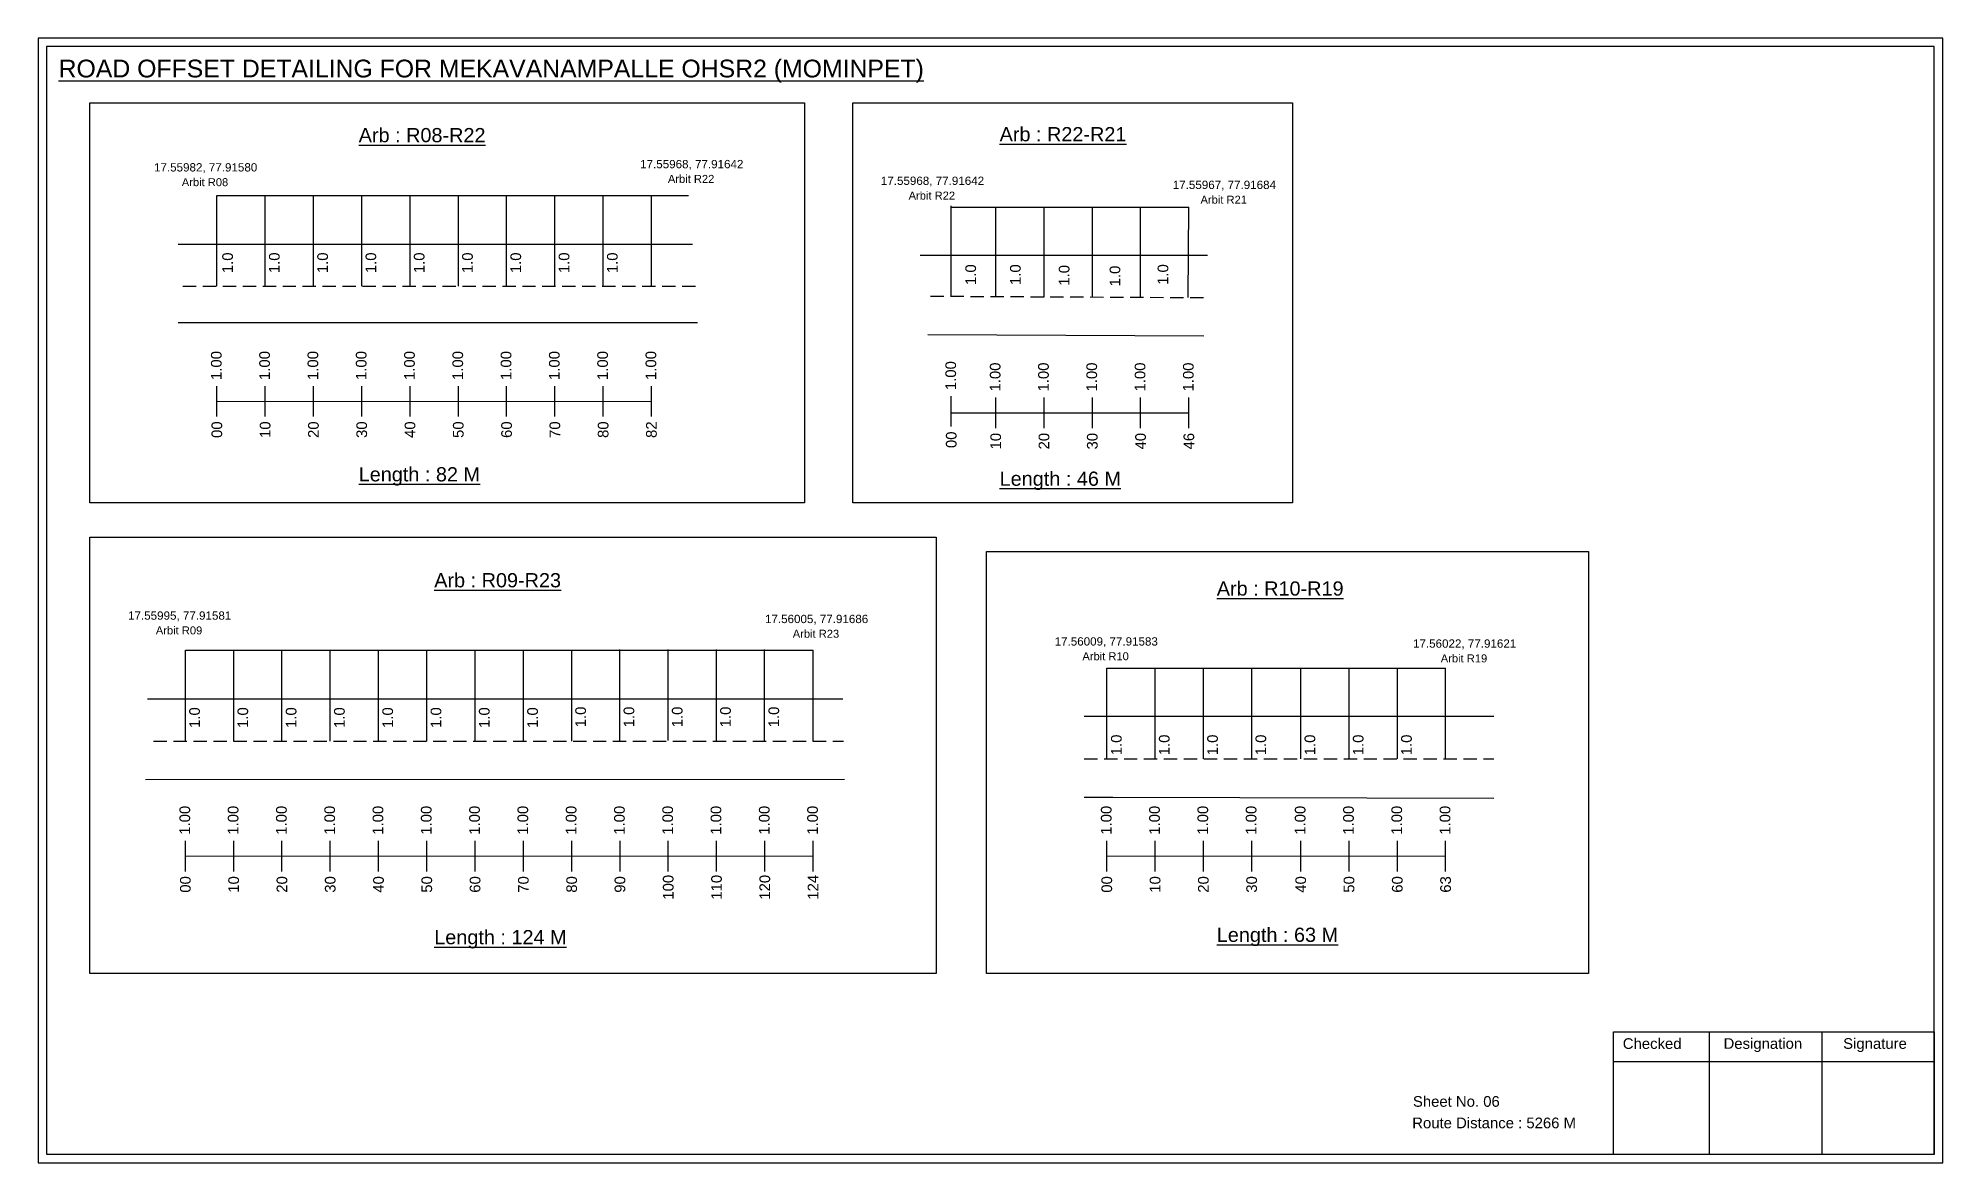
# Model space of a CAD drawing. Header units: inches. Extents: x 583 to 8862, y 412 to 2484.
# Drawn here: x 7624 to 8160, y 1264 to 1581 of the extents above; entities that cross this region are included whole.
import ezdxf

# ---------------------------------------------------------------- set-up
doc = ezdxf.new("R2010")
doc.units = ezdxf.units.IN
doc.header["$MEASUREMENT"] = 0
doc.linetypes.add('DASHED2', pattern=[0.375, 0.25, -0.125])
for name, color, linetype in [('PDF_Geometry', 7, 'Continuous'), ('PDF_Text', 5, 'Continuous'), ('pipe', 5, 'Continuous')]:
    doc.layers.add(name, color=color, linetype=linetype)
doc.styles.add('PDF Arial', font='arial.ttf')
doc.styles.get("Standard").update_dxf_attribs({"font": 'arial.ttf'})

msp = doc.modelspace()

# ---------------------------------------------------------------- texts
at = {"color": 242, "true_color": 0xcd2027}
for s, height, p in [('%%UROAD OFFSET DETAILING FOR MEKAVANAMPALLE OHSR2 (MOMINPET)', 5, (7629.32, 1569.73)), ('%%UArb : R22-R21', 4, (7894.35, 1551.74)), ('%%UArb : R08-R22', 4, (7713.84, 1551.48)), ('%%ULength : 82 M', 4, (7713.84, 1455.98)), ('%%ULength : 46 M', 4, (7894.35, 1454.74)), ('%%UArb : R09-R23', 4, (7735.11, 1426.15)), ('%%UArb : R10-R19', 4, (7955.51, 1423.82)), ('%%ULength : 63 M', 4, (7955.51, 1326.32)), ('%%ULength : 124 M', 4, (7735.11, 1325.65))]:
    msp.add_text(s, height=height, dxfattribs=at).set_placement(p)
at = {"color": 5}
for s, height, p in [('17.55982, 77.91580', 2.34, (7656.19, 1543.24)), ('17.55968, 77.91642', 2.34, (7793.1, 1544.15)), ('Arbit R08', 2.246, (7664.01, 1539.11)), ('Arbit R22', 2.246, (7800.92, 1540.03)), ('17.55968, 77.91642', 2.34, (7860.9, 1539.46)), ('17.55967, 77.91684', 2.34, (7943.11, 1538.31)), ('Arbit R22', 2.246, (7868.72, 1535.33)), ('Arbit R21', 2.246, (7950.93, 1534.18)), ('17.55995, 77.91581', 2.34, (7648.88, 1417.03)), ('17.56005, 77.91686', 2.34, (7828.26, 1416.08)), ('Arbit R09', 2.246, (7656.7, 1412.9)), ('Arbit R23', 2.246, (7836.08, 1411.96)), ('17.56009, 77.91583', 2.34, (7909.84, 1409.75)), ('17.56022, 77.91621', 2.34, (8010.77, 1409.15)), ('Arbit R10', 2.246, (7917.66, 1405.62)), ('Arbit R19', 2.246, (8018.59, 1405.02))]:
    msp.add_text(s, height=height, dxfattribs=at).set_placement(p)
for p in [(7678.41, 1514.61), (7691.57, 1514.61), (7705.17, 1514.61), (7718.77, 1514.61), (7732.37, 1514.61), (7745.97, 1514.61), (7759.57, 1514.61), (7773.17, 1514.61), (7786.77, 1514.61), (7887.7, 1511.28), (7900.28, 1511.28), (7914.01, 1511.09), (7928.33, 1510.9), (7941.85, 1511.31), (7669.1, 1386.56), (7682.7, 1386.56), (7696.3, 1386.56), (7709.9, 1386.56), (7723.5, 1386.56), (7737.1, 1386.56), (7750.7, 1386.56), (7764.3, 1386.56), (7777.84, 1386.74), (7791.44, 1386.74), (7805.04, 1386.74), (7818.64, 1386.74), (7832.24, 1386.74), (7928.72, 1378.87), (7942.21, 1378.87), (7955.81, 1378.87), (7969.41, 1378.87), (7983.23, 1378.87), (7996.83, 1378.87), (8010.43, 1378.87)]:
    msp.add_text('1.0', height=3, rotation=90).set_placement(p)
at = {"color": 217, "true_color": 0x93278f}
for s, p in [('1.00', (7675.23, 1484.53)), ('1.00', (7688.83, 1484.53)), ('1.00', (7702.43, 1484.53)), ('1.00', (7716.03, 1484.53)), ('1.00', (7729.63, 1484.53)), ('1.00', (7743.23, 1484.53)), ('1.00', (7756.83, 1484.53)), ('1.00', (7770.43, 1484.53)), ('1.00', (7784.03, 1484.53)), ('1.00', (7797.63, 1484.53)), ('1.00', (7882.07, 1481.68)), ('1.00', (7894.59, 1481.29)), ('1.00', (7908.19, 1481.29)), ('1.00', (7921.79, 1481.29)), ('1.00', (7935.39, 1481.29)), ('1.00', (7948.99, 1481.29)), ('00', (7675.38, 1468.21)), ('10', (7688.98, 1468.21)), ('20', (7702.58, 1468.21)), ('30', (7716.18, 1468.21)), ('40', (7729.78, 1468.21)), ('50', (7743.38, 1468.21)), ('60', (7756.98, 1468.21)), ('70', (7770.58, 1468.21)), ('80', (7784.18, 1468.21)), ('82', (7797.78, 1468.21)), ('00', (7882.22, 1465.36)), ('10', (7894.74, 1464.97)), ('20', (7908.34, 1464.97)), ('30', (7921.94, 1464.97)), ('40', (7935.54, 1464.97)), ('46', (7949.14, 1464.97)), ('1.00', (7666.36, 1356.48)), ('1.00', (7679.96, 1356.48)), ('1.00', (7693.56, 1356.48)), ('1.00', (7707.16, 1356.48)), ('1.00', (7720.76, 1356.48)), ('1.00', (7734.36, 1356.48)), ('1.00', (7747.96, 1356.48)), ('1.00', (7761.56, 1356.48)), ('1.00', (7775.16, 1356.48)), ('1.00', (7788.76, 1356.48)), ('1.00', (7802.36, 1356.48)), ('1.00', (7815.96, 1356.48)), ('1.00', (7829.56, 1356.48)), ('1.00', (7843.16, 1356.48)), ('1.00', (7925.87, 1356.48)), ('1.00', (7939.47, 1356.48)), ('1.00', (7953.07, 1356.48)), ('1.00', (7966.67, 1356.48)), ('1.00', (7980.49, 1356.48)), ('1.00', (7994.09, 1356.48)), ('1.00', (8007.69, 1356.48)), ('1.00', (8021.29, 1356.48)), ('00', (7666.51, 1340.16)), ('10', (7680.11, 1340.16)), ('20', (7693.71, 1340.16)), ('30', (7707.31, 1340.16)), ('40', (7720.91, 1340.16)), ('50', (7734.51, 1340.16)), ('60', (7748.11, 1340.16)), ('70', (7761.71, 1340.16)), ('80', (7775.31, 1340.16)), ('90', (7788.91, 1340.16)), ('100', (7802.51, 1338.2)), ('110', (7816.11, 1338.2)), ('120', (7829.71, 1338.2)), ('124', (7843.31, 1338.2)), ('00', (7926.02, 1340.16)), ('10', (7939.62, 1340.16)), ('20', (7953.22, 1340.16)), ('30', (7966.82, 1340.16)), ('40', (7980.64, 1340.16)), ('50', (7994.24, 1340.16)), ('60', (8007.84, 1340.16)), ('63', (8021.44, 1340.16))]:
    msp.add_text(s, height=3, rotation=90, dxfattribs=at).set_placement(p)
for s, p in [('Sheet No. 06', (8010.75, 1279.89)), ('Route Distance : 5266 M', (8010.56, 1273.84))]:
    msp.add_text(s, height=3).set_placement(p)
at = {"layer": 'PDF_Text', "color": 7, "attachment_point": 7, "style": 'PDF Arial'}
for s, insert, char_height in [('Checked', (8069.86, 1296.14), 3.001), ('Designation', (8098.24, 1295.3), 3.0006), ('Signature', (8131.92, 1295.3), 3.001)]:
    msp.add_mtext(s, dxfattribs=dict(at, insert=insert, char_height=char_height))

# ---------------------------------------------------------------- linework, layer by layer
at = {"color": 5}
for p, q in [((7673.9, 1536.47), (7806.68, 1536.47)), ((7880.74, 1533.23), (7947.66, 1533.23)), ((7665.03, 1408.42), (7841.83, 1408.42)), ((7924.54, 1403.41), (8019.96, 1403.41))]:
    msp.add_line(p, q, dxfattribs=at)
for p, q in [((7673.9, 1510.93), (7673.9, 1536.47)), ((7687.5, 1510.93), (7687.5, 1536.47)), ((7701.1, 1510.93), (7701.1, 1536.47)), ((7714.7, 1510.93), (7714.7, 1536.47)), ((7728.3, 1510.93), (7728.3, 1536.47)), ((7741.9, 1510.93), (7741.9, 1536.47)), ((7755.5, 1510.93), (7755.5, 1536.47)), ((7769.1, 1510.93), (7769.1, 1536.47)), ((7782.7, 1510.93), (7782.7, 1536.47)), ((7796.3, 1510.93), (7796.3, 1536.47)), ((7880.74, 1508), (7880.74, 1533.53)), ((7893.26, 1507.95), (7893.26, 1533.23)), ((7906.86, 1507.9), (7906.86, 1533.23)), ((7920.46, 1507.96), (7920.46, 1533.23)), ((7934.06, 1507.7), (7934.06, 1533.23)), ((7947.44, 1507.73), (7947.66, 1533.23)), ((7663.03, 1522.82), (7807.81, 1522.82)), ((7952.91, 1519.56), (7871.96, 1519.56)), ((7809.23, 1500.63), (7663.03, 1500.63)), ((7874.17, 1497.36), (7951.89, 1496.93)), ((7665.03, 1382.88), (7665.03, 1408.42)), ((7678.63, 1382.88), (7678.63, 1408.42)), ((7692.23, 1382.88), (7692.23, 1408.42)), ((7705.83, 1382.88), (7705.83, 1408.42)), ((7719.43, 1382.88), (7719.43, 1408.42)), ((7733.03, 1382.88), (7733.03, 1408.42)), ((7746.63, 1382.88), (7746.63, 1408.42)), ((7760.23, 1382.88), (7760.23, 1408.42)), ((7773.83, 1382.88), (7773.83, 1408.42)), ((7787.37, 1383.06), (7787.37, 1408.6)), ((7800.97, 1383.06), (7800.97, 1408.6)), ((7814.57, 1383.06), (7814.57, 1408.6)), ((7828.17, 1383.06), (7828.17, 1408.6)), ((7841.83, 1382.88), (7841.83, 1408.42)), ((7924.54, 1377.87), (7924.54, 1403.41)), ((7938.14, 1377.87), (7938.14, 1403.41)), ((7951.74, 1377.87), (7951.74, 1403.41)), ((7965.34, 1377.87), (7965.34, 1403.41)), ((7979.16, 1377.87), (7979.16, 1403.41)), ((7992.76, 1377.87), (7992.76, 1403.41)), ((8006.36, 1377.87), (8006.36, 1403.41)), ((8019.96, 1377.87), (8019.96, 1403.41)), ((7654.33, 1394.77), (7850.21, 1394.77)), ((8033.56, 1389.76), (7918.13, 1389.76)), ((7653.79, 1372.08), (7850.63, 1372.12)), ((7918.13, 1367.07), (7926.19, 1367.07)), ((7926.19, 1367.07), (8033.56, 1366.78))]:
    msp.add_line(p, q)
at = {"linetype": 'DASHED2', "ltscale": 15}
for p, q in [((7664.3, 1510.93), (7808.66, 1510.93)), ((7874.88, 1508.14), (7953.16, 1507.73)), ((7656.08, 1382.88), (7850.36, 1382.88)), ((7918.13, 1377.87), (8033.56, 1377.87))]:
    msp.add_line(p, q, dxfattribs=at)
at = {"color": 217, "true_color": 0x93278f}
for p, q in [((7673.9, 1474.23), (7673.9, 1482.79)), ((7687.5, 1474.23), (7687.5, 1482.79)), ((7701.1, 1474.23), (7701.1, 1482.79)), ((7714.7, 1474.23), (7714.7, 1482.79)), ((7728.3, 1474.23), (7728.3, 1482.79)), ((7741.9, 1474.23), (7741.9, 1482.79)), ((7755.5, 1474.23), (7755.5, 1482.79)), ((7769.1, 1474.23), (7769.1, 1482.79)), ((7782.7, 1474.23), (7782.7, 1482.79)), ((7796.3, 1474.23), (7796.3, 1482.79)), ((7673.9, 1478.5), (7796.3, 1478.53)), ((7880.74, 1471.39), (7880.74, 1479.94)), ((7893.26, 1471), (7893.26, 1479.56)), ((7906.86, 1471), (7906.86, 1479.56)), ((7920.46, 1471), (7920.46, 1479.56)), ((7934.06, 1471), (7934.06, 1479.56)), ((7947.66, 1471), (7947.66, 1479.56)), ((7880.74, 1475.27), (7947.66, 1475.28)), ((7665.03, 1346.18), (7665.03, 1354.74)), ((7678.63, 1346.18), (7678.63, 1354.74)), ((7692.23, 1346.18), (7692.23, 1354.74)), ((7705.83, 1346.18), (7705.83, 1354.74)), ((7719.43, 1346.18), (7719.43, 1354.74)), ((7733.03, 1346.18), (7733.03, 1354.74)), ((7746.63, 1346.18), (7746.63, 1354.74)), ((7760.23, 1346.18), (7760.23, 1354.74)), ((7773.83, 1346.18), (7773.83, 1354.74)), ((7787.43, 1346.18), (7787.43, 1354.74)), ((7801.03, 1346.18), (7801.03, 1354.74)), ((7814.63, 1346.18), (7814.63, 1354.74)), ((7828.23, 1346.18), (7828.23, 1354.74)), ((7841.83, 1346.18), (7841.83, 1354.74)), ((7924.54, 1346.18), (7924.54, 1354.74)), ((7938.14, 1346.18), (7938.14, 1354.74)), ((7951.74, 1346.18), (7951.74, 1354.74)), ((7965.34, 1346.18), (7965.34, 1354.74)), ((7979.16, 1346.18), (7979.16, 1354.74)), ((7992.76, 1346.18), (7992.76, 1354.74)), ((8006.36, 1346.18), (8006.36, 1354.74)), ((8019.96, 1346.18), (8019.96, 1354.74)), ((7665.03, 1350.45), (7841.83, 1350.51)), ((7924.54, 1350.45), (8019.96, 1350.51))]:
    msp.add_line(p, q, dxfattribs=at)
for points in [[(7638.13, 1562.59), (7839.37, 1562.59), (7839.37, 1449.91), (7638.13, 1449.91)], [(7853.04, 1562.59), (7976.84, 1562.59), (7976.84, 1449.91), (7853.04, 1449.91)], [(7890.62, 1436.24), (8060.23, 1436.24), (8060.23, 1317.42), (7890.62, 1317.42)]]:
    msp.add_lwpolyline(points, close=True)
at = {"layer": 'PDF_Geometry'}
for points in [[(7623.54, 1580.8), (7623.54, 1264.09), (8160.01, 1264.09), (8160.01, 1580.8)], [(7625.87, 1578.47), (7625.87, 1266.51), (8157.6, 1266.51), (8157.6, 1578.47)]]:
    msp.add_lwpolyline(points, close=True, dxfattribs=at)
at = {"layer": 'PDF_Geometry', "color": 242, "true_color": 0xcc1f26}
msp.add_lwpolyline([(8157.6, 1266.41), (8067.25, 1266.41), (8067.25, 1301.02), (8157.6, 1301.02)], close=True, dxfattribs=at)
for points in [[(8094.23, 1301.02), (8094.23, 1266.41)], [(8125.96, 1301.02), (8125.96, 1266.41)], [(8067.25, 1292.65), (8157.6, 1292.65)]]:
    msp.add_lwpolyline(points, dxfattribs=at)
at = {"layer": 'pipe', "color": 0}
msp.add_lwpolyline([(7638.13, 1440.28), (7876.45, 1440.28), (7876.45, 1317.42), (7638.13, 1317.42)], close=True, dxfattribs=at)

msp.set_redraw_order([(e.dxf.handle, doc.entitydb.next_handle()) for e in msp.query("TEXT MTEXT ATTDEF DIMENSION ARC_DIMENSION")])  # texts and dimensions are drawn at this point

doc.saveas('drawing.dxf')
